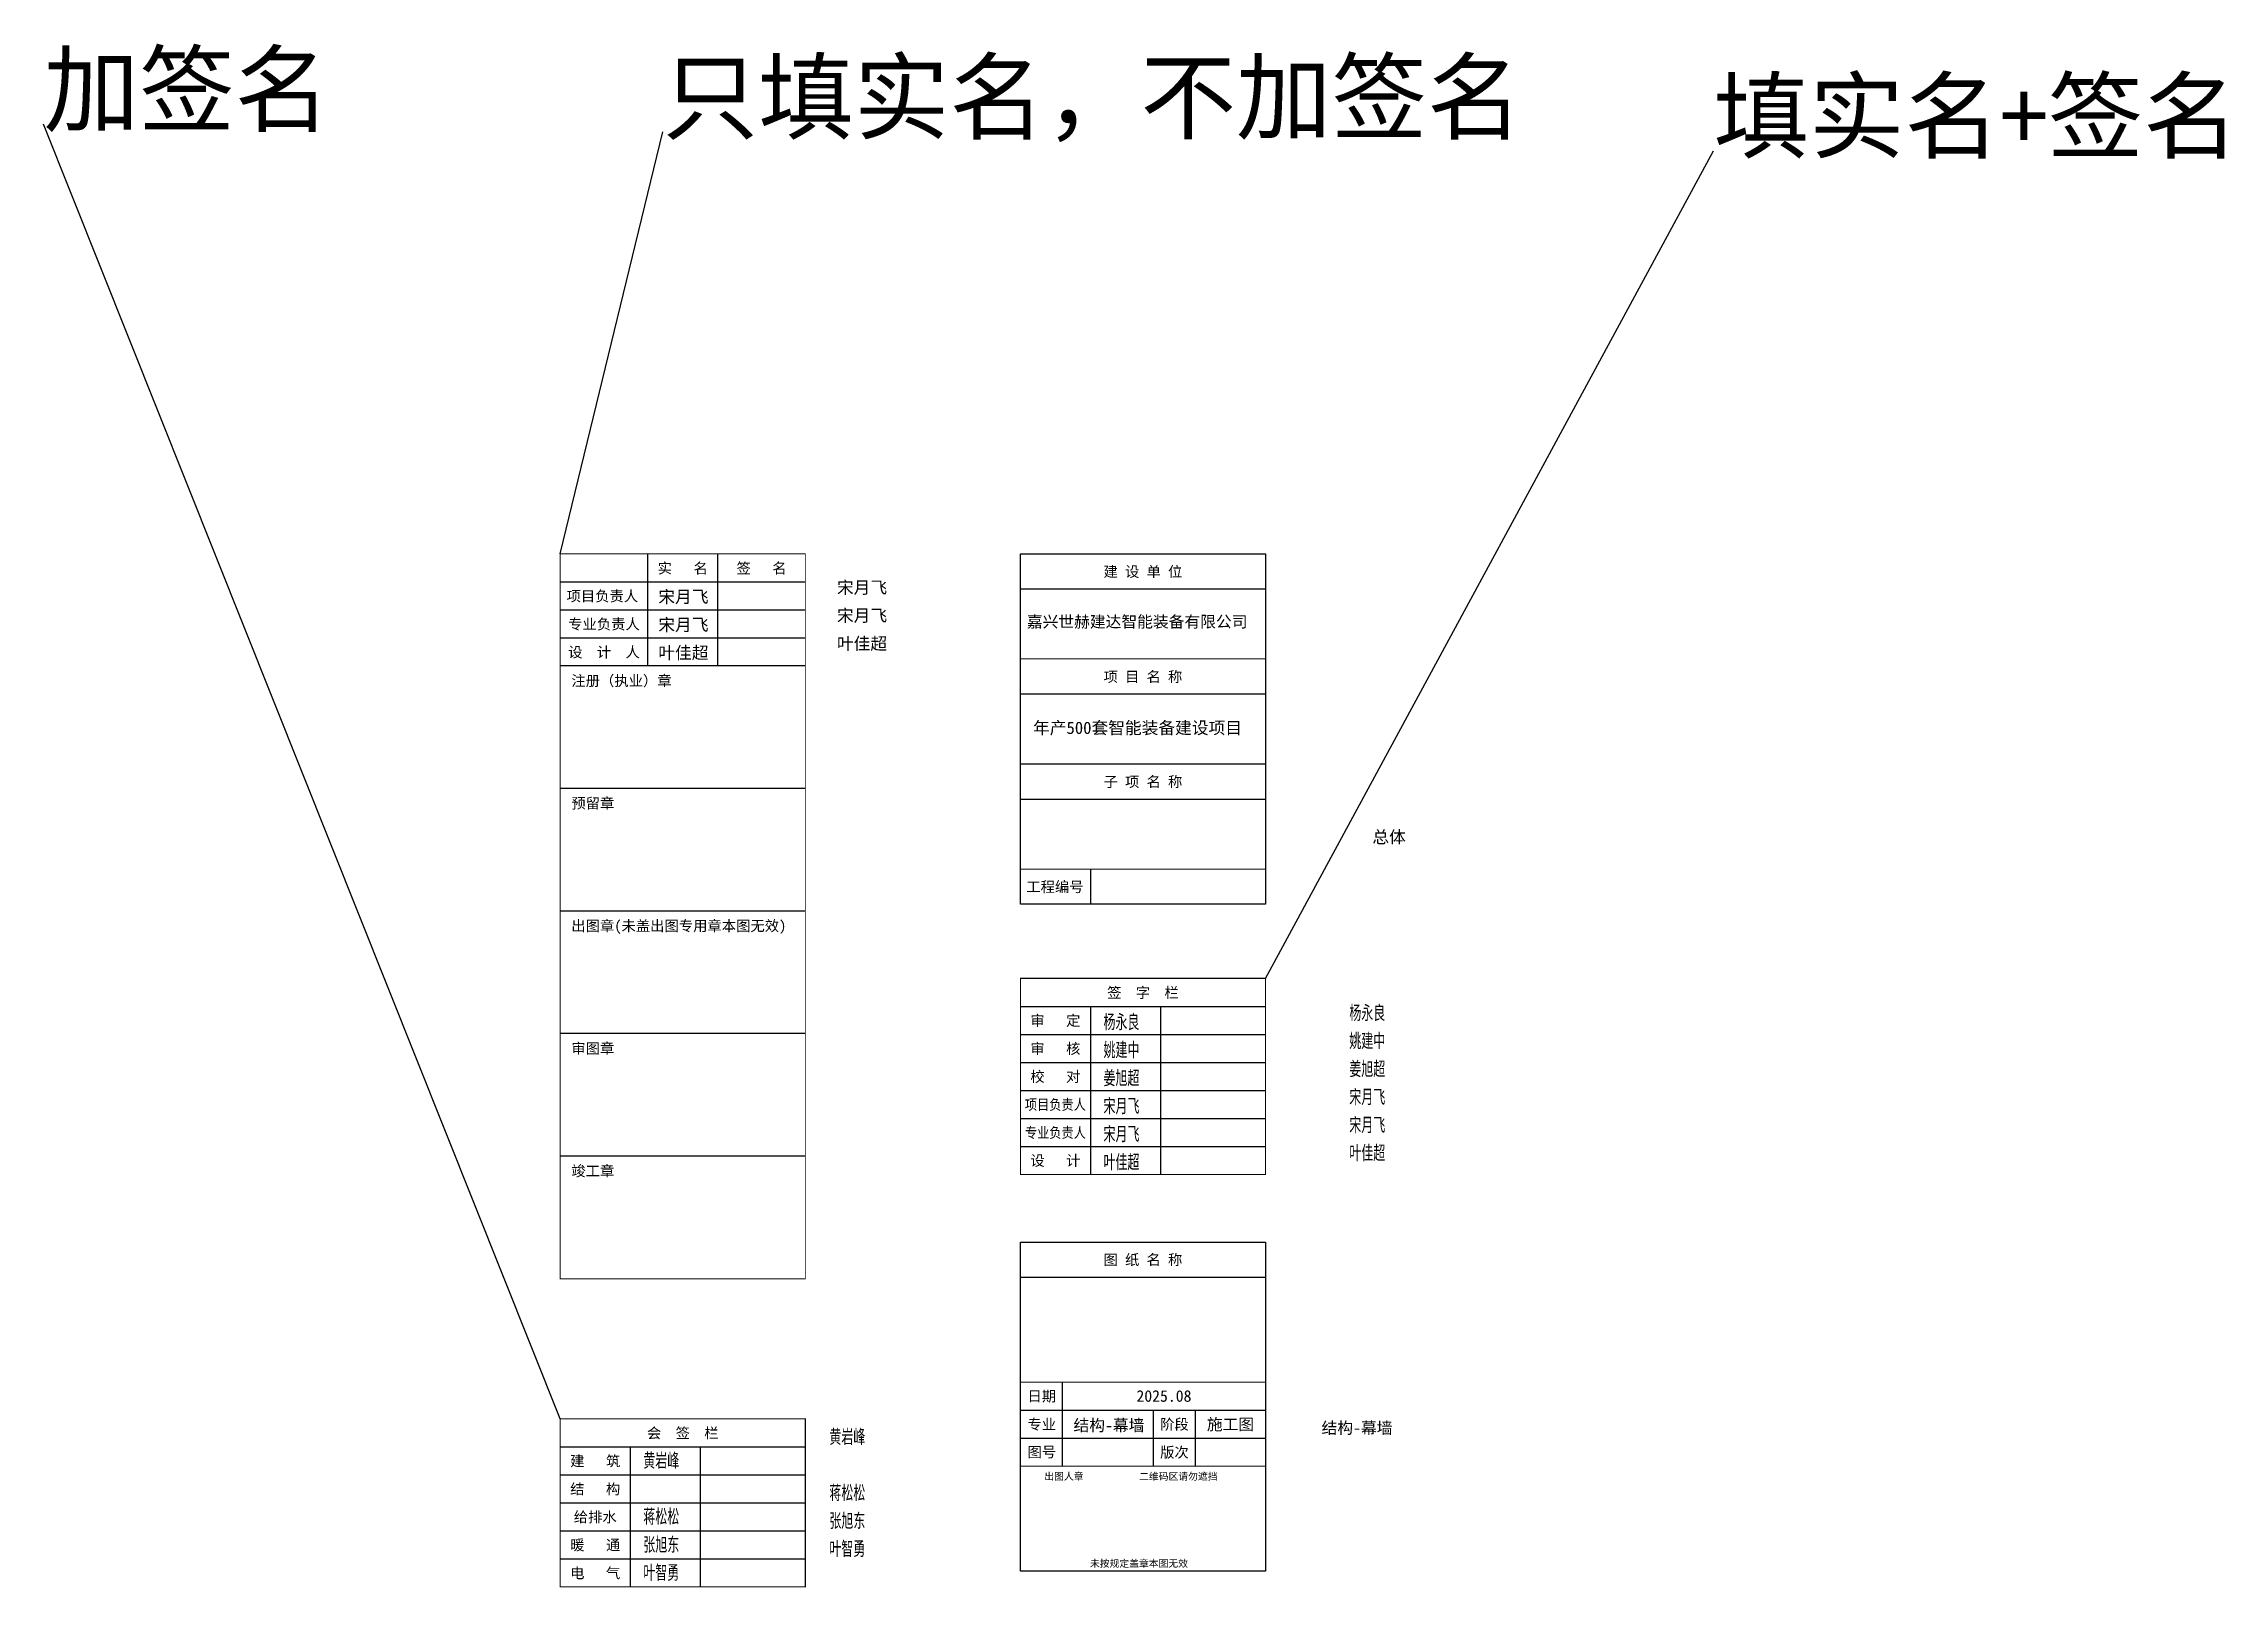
# Model space of a CAD drawing. Extents: x 782294 to 1727252, y -631030 to 17645.
# Drawn here: x 1075484 to 1137756, y -26445 to 17645 of the extents above; entities that cross this region are included whole.
import ezdxf
from ezdxf.enums import TextEntityAlignment as Align

# ---------------------------------------------------------------- set-up
doc = ezdxf.new("R2010")
doc.units = 0
doc.layers.add('0-cxFrame', color=155, linetype='Continuous')
doc.layers.add('qianming', color=155, linetype='Continuous')
doc.styles.add('BZHZ', font='bzxw', dxfattribs={"width": 0.8, "bigfont": 'bzhz'})
doc.styles.add('cx_biaoti', font='')
doc.styles.add('cx_tuming', font='simhei.ttf')
doc.styles.add('图框宋体', font='', dxfattribs={"width": 0.75})
doc.styles.add('黑体', font='simhei.ttf', dxfattribs={"height": 12})
doc.styles.get('cx_biaoti').set_extended_font_data('SimSun')
doc.styles.get('图框宋体').set_extended_font_data('SimSun')

msp = doc.modelspace()

# ---------------------------------------------------------------- texts
at = {"style": '黑体'}
for s, p in [('加签名', (1075483.6, 15339.8)), ('只填实名，不加签名', (1093163.5, 15120.8)), ('填实名+签名', (1123167.8, 14579.1))]:
    msp.add_text(s, height=2000, dxfattribs=at).set_placement(p)
at = {"color": 3, "style": 'cx_tuming'}
msp.add_text('总体', height=350, dxfattribs=at).set_placement((1113427.3, -5189.4))
at = {"color": 3, "style": 'cx_biaoti'}
msp.add_text('结构-幕墙 ', height=330, dxfattribs=at).set_placement((1113101.3, -21883), align=Align.MIDDLE)
at = {"layer": 'qianming', "color": 3, "style": 'cx_biaoti'}
for s, p in [('宋月飞', (1098853.8, 2113)), ('宋月飞', (1098853.8, 1313)), ('叶佳超', (1098853.8, 513))]:
    msp.add_text(s, height=350, dxfattribs=at).set_placement(p, align=Align.MIDDLE_CENTER)
at = {"layer": 'qianming', "style": 'BZHZ', "width": 0.8}
for s, p in [('杨永良', (1113282, -10024.1)), ('姚建中', (1113282, -10824.1)), ('姜旭超', (1113282, -11624.1)), ('宋月飞', (1113282, -12424.1)), ('宋月飞', (1113282, -13224.1)), ('叶佳超', (1113282, -14024.1)), ('黄岩峰', (1098434.2, -22128.8)), ('蒋松松', (1098434.2, -23728.8)), ('张旭东', (1098434.2, -24528.8)), ('叶智勇', (1098434.2, -25328.8))]:
    msp.add_text(s, height=450, dxfattribs=at).set_placement(p, align=Align.MIDDLE)

# ---------------------------------------------------------------- blocks, each defined once
blk = doc.blocks.new('zjcx_lan_xinxi(Dragon)')
for p, q in [((7000, -3200), (0, -3200)), ((7000, -6700), (0, -6700)), ((7000, -10200), (0, -10200)), ((7000, -13700), (0, -13700)), ((7000, -17200), (0, -17200))]:
    blk.add_line(p, q)
at = {"const_width": 25}
blk.add_lwpolyline([(0, -20700), (7000, -20700), (7000, 0), (0, 0)], close=True, dxfattribs=at)
for points in [[(2500, -3200), (2500, 0)], [(4500, -3200), (4500, 0)], [(0, -800), (7000, -800)], [(0, -1600), (7000, -1600)], [(0, -2400), (7000, -2400)]]:
    blk.add_lwpolyline(points)
for points in [[(7000, -3200), (7000, 0)], [(0, -3200), (7000, -3200)], [(0, -20700), (7000, -20700), (7000, -3200)], [(0, -20700), (7000, -20700)]]:
    blk.add_lwpolyline(points, dxfattribs=at)
at = {"style": '图框宋体'}
for s, p in [('实   名', (3500, -400)), ('签   名', (5750, -400)), ('项目负责人', (1204, -1200)), ('专业负责人', (1250, -2000)), ('设  计  人', (1250, -2800))]:
    blk.add_text(s, height=300, dxfattribs=at).set_placement(p, align=Align.MIDDLE)
for s, p in [('注册（执业）章', (318, -3771)), ('预留章', (318, -7271)), ('出图章(未盖出图专用章本图无效)', (318, -10771)), ('审图章', (318, -14271)), ('竣工章', (318, -17771))]:
    blk.add_text(s, height=300, dxfattribs=at).set_placement(p)
blk = doc.blocks.new('T-信息(Dragon)')
at = {"layer": '0-cxFrame'}
blk.add_blockref('zjcx_lan_xinxi(Dragon)', (0, 0), dxfattribs=at)
at = {"layer": 'qianming', "color": 3, "style": 'cx_biaoti'}
for s, p in [('宋月飞', (3519, -1222)), ('宋月飞', (3519, -2022)), ('叶佳超', (3519, -2822))]:
    blk.add_text(s, height=350, dxfattribs=at).set_placement(p, align=Align.MIDDLE_CENTER)
blk = doc.blocks.new('zjcx_lan_huiqian(Dragon)')
for p, q in [((-7000, -800), (0, -800)), ((-5000, -800), (-5000, -4800)), ((-3000, -800), (-3000, -4800)), ((-7000, -1600), (0, -1600)), ((-7000, -2400), (0, -2400)), ((-7000, -3200), (0, -3200)), ((-7000, -4000), (0, -4000))]:
    blk.add_line(p, q)
at = {"const_width": 30}
blk.add_lwpolyline([(-7000, 0), (0, 0)], dxfattribs=at)
blk.add_lwpolyline([(-7000, 0), (0, 0), (0, -4800), (-7000, -4800)], close=True, dxfattribs=at)
at = {"style": 'cx_biaoti'}
for s, p in [('会  签  栏', (-3500, -400)), ('建   筑', (-6000, -1200)), ('结   构', (-6000, -2000)), ('给排水', (-6000, -2800)), ('暖   通', (-6000, -3600)), ('电   气', (-6000, -4400))]:
    blk.add_text(s, height=300, dxfattribs=at).set_placement(p, align=Align.MIDDLE)
blk = doc.blocks.new('T-汇签(Dragon)')
at = {"layer": '0-cxFrame'}
blk.add_blockref('zjcx_lan_huiqian(Dragon)', (0, 0), dxfattribs=at)
at = {"layer": 'qianming', "style": 'BZHZ', "width": 0.8}
for s, p in [('黄岩峰', (-4113, -1180)), ('蒋松松', (-4113, -2780)), ('张旭东', (-4113, -3580)), ('叶智勇', (-4113, -4380))]:
    blk.add_text(s, height=450, dxfattribs=at).set_placement(p, align=Align.MIDDLE)
blk = doc.blocks.new('zjcx_lan_qianzi(Dragon)')
for p, q in [((-7000, 4800), (0, 4800)), ((-5000, 4800), (-5000, 0)), ((-3000, 4800), (-3000, 0)), ((-7000, 4000), (0, 4000)), ((-7000, 3200), (0, 3200)), ((-7000, 2400), (0, 2400)), ((-7000, 1600), (0, 1600)), ((-7000, 800), (0, 800))]:
    blk.add_line(p, q)
at = {"const_width": 30}
blk.add_lwpolyline([(-7000, 5600), (0, 5600)], dxfattribs=at)
blk.add_lwpolyline([(-7000, 5600), (0, 5600), (0, 0), (-7000, 0)], close=True, dxfattribs=at)
at = {"style": 'cx_biaoti'}
for s, p in [('签  字  栏', (-3500, 5200)), ('审   定', (-6000, 4400)), ('审   核', (-6000, 3600)), ('校   对', (-6000, 2800)), ('设   计', (-6000, 400))]:
    blk.add_text(s, height=300, dxfattribs=at).set_placement(p, align=Align.MIDDLE)
at = {"style": 'cx_biaoti', "width": 0.85}
for s, p in [('项目负责人', (-6000, 2000)), ('专业负责人', (-6000, 1200))]:
    blk.add_text(s, height=300, dxfattribs=at).set_placement(p, align=Align.MIDDLE)
blk = doc.blocks.new('T-签字(Dragon)')
at = {"layer": '0-cxFrame'}
blk.add_blockref('zjcx_lan_qianzi(Dragon)', (0, 0), dxfattribs=at)
at = {"layer": 'qianming', "style": 'BZHZ', "width": 0.8}
for s, p in [('杨永良', (-4113, 4367)), ('姚建中', (-4113, 3567)), ('姜旭超', (-4113, 2767)), ('宋月飞', (-4113, 1967)), ('宋月飞', (-4113, 1167)), ('叶佳超', (-4113, 367))]:
    blk.add_text(s, height=450, dxfattribs=at).set_placement(p, align=Align.MIDDLE)
blk = doc.blocks.new('zjcx_lan_tuming(Dragon)')
for p, q in [((-7000, 8400), (0, 8400)), ((-5800, 3000), (-5800, 5400)), ((-7000, 4600), (0, 4600)), ((-3200, 3000), (-3200, 4600)), ((-2000, 3000), (-2000, 4600)), ((-7000, 3800), (0, 3800))]:
    blk.add_line(p, q)
at = {"const_width": 30}
for points in [[(-7000, 9400), (0, 9400)], [(-7000, 5400), (0, 5400)], [(-7000, 3000), (0, 3000)], [(-7000, 0), (0, 0)]]:
    blk.add_lwpolyline(points, dxfattribs=at)
blk.add_lwpolyline([(-7000, 9400), (0, 9400), (0, 0), (-7000, 0)], close=True)
at = {"style": 'cx_biaoti'}
for s, p in [('图 纸 名 称', (-3500, 8900)), ('日期', (-6388, 5000)), ('专业', (-6388, 4200)), ('阶段', (-2600, 4200)), ('图号', (-6388, 3400)), ('版次', (-2600, 3400))]:
    blk.add_text(s, height=300, dxfattribs=at).set_placement(p, align=Align.MIDDLE)
for s, p in [('出图人章', (-6316, 2607)), ('二维码区请勿遮挡', (-3609, 2607)), ('未按规定盖章本图无效', (-5013, 120))]:
    blk.add_text(s, height=200, dxfattribs=at).set_placement(p)
blk = doc.blocks.new('T-图签(Dragon)')
blk.add_blockref('zjcx_lan_tuming(Dragon)', (0, 0))
at = {"color": 3, "style": 'cx_biaoti'}
for s, p in [('2025.08', (-2900, 5000)), ('结构-幕墙 ', (-4358, 4173)), ('施工图', (-1000, 4200))]:
    blk.add_text(s, height=330, dxfattribs=at).set_placement(p, align=Align.MIDDLE)
blk = doc.blocks.new('zjcx_lan_xiangmu(Dragon)')
for p, q in [((-7000, 9000), (0, 9000)), ((-7000, 6000), (0, 6000)), ((-7000, 3000), (0, 3000)), ((-5000, 1000), (-5000, 0))]:
    blk.add_line(p, q)
at = {"const_width": 30}
for points in [[(-7000, 10000), (0, 10000)], [(-7000, 7000), (0, 7000)], [(-7000, 7000), (0, 7000)], [(-7000, 4000), (0, 4000)], [(-7000, 4000), (0, 4000)], [(-7000, 1000), (0, 1000)], [(-7000, 0), (0, 0)]]:
    blk.add_lwpolyline(points, dxfattribs=at)
blk.add_lwpolyline([(-7000, 10000), (0, 10000), (0, 0), (-7000, 0)], close=True)
at = {"style": 'cx_biaoti'}
for s, p in [('建 设 单 位', (-3500, 9500)), ('项 目 名 称', (-3500, 6500)), ('子 项 名 称', (-3500, 3500)), ('工程编号', (-6013, 500))]:
    blk.add_text(s, height=300, dxfattribs=at).set_placement(p, align=Align.MIDDLE)
blk = doc.blocks.new('T-项目(Dragon)')
blk.add_blockref('zjcx_lan_xiangmu(Dragon)', (0, 0))
at = {"color": 3, "style": 'cx_tuming'}
for s, height, p in [('嘉兴世赫建达智能装备有限公司', 330, (-6816, 7901)), ('年产500套智能装备建设项目 ', 350, (-6638, 4859))]:
    blk.add_text(s, height=height, dxfattribs=at).set_placement(p)

# ---------------------------------------------------------------- linework, layer by layer
for p, q in [((1090235, -21629.6), (1075483.6, 15339.8)), ((1090235, 3070.4), (1093163.5, 15120.8)), ((1110375.2, -9050.5), (1123167.8, 14579.1))]:
    msp.add_line(p, q)

# ---------------------------------------------------------------- block references
at = {"layer": '0-cxFrame'}
for name, p in [('T-信息(Dragon)', (1090235, 3070.4)), ('T-项目(Dragon)', (1110375.2, -6929.4)), ('T-签字(Dragon)', (1110375.2, -14650.5)), ('T-图签(Dragon)', (1110375.2, -25981.4)), ('T-汇签(Dragon)', (1097235, -21629.6))]:
    msp.add_blockref(name, p, dxfattribs=at)

msp.set_redraw_order([(e.dxf.handle, doc.entitydb.next_handle()) for e in msp.query("TEXT MTEXT ATTDEF DIMENSION ARC_DIMENSION")])  # texts and dimensions are drawn at this point

doc.saveas('drawing.dxf')
